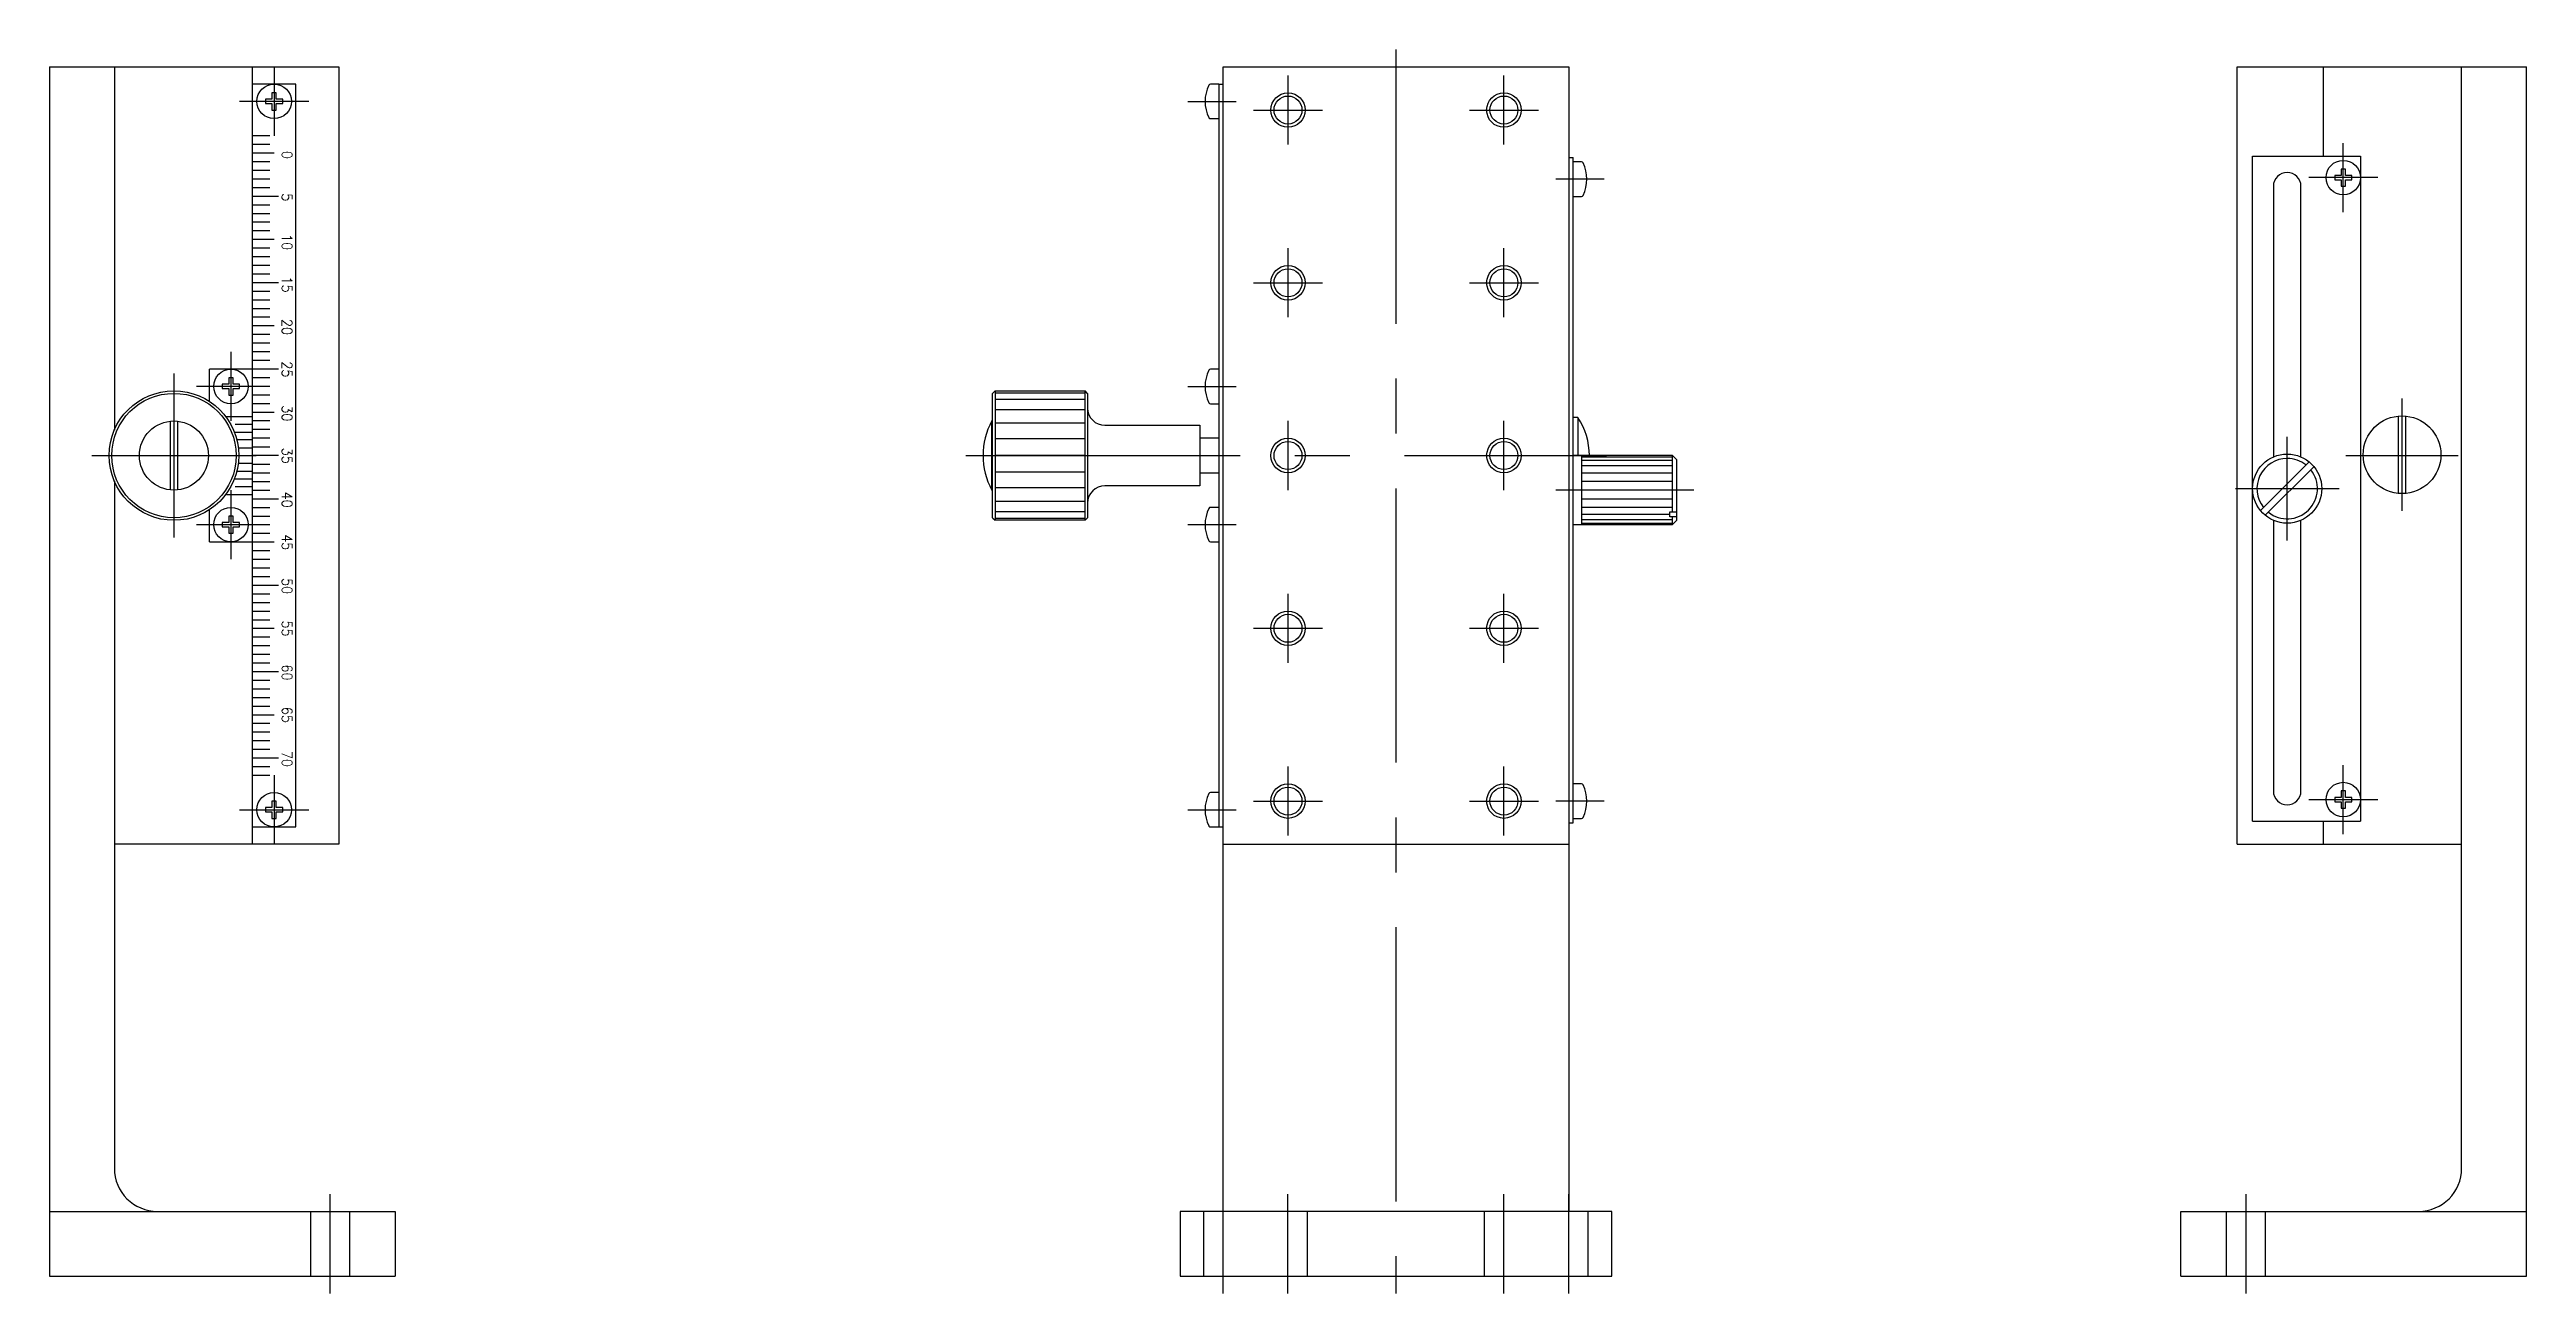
# Model space of a CAD drawing. Extents: x -156 to 312, y -213 to 188.
# Drawn here: x -155.9 to 130.9, y -97 to 47 of the extents above; entities that cross this region are included whole.
import ezdxf

# ---------------------------------------------------------------- set-up
doc = ezdxf.new("R2010")
doc.units = 0
doc.linetypes.add('CENTER', pattern=[50.8, 31.75, -6.35, 6.35, -6.35])
doc.linetypes.add('DASHED', pattern=[19.05, 12.7, -6.35])
doc.layers.get('0').update_dxf_attribs({"linetype": 'CONTINUOUS'})
doc.layers.add('CENTER', color=1, linetype='CONTINUOUS')
doc.styles.add('CONVERTER_1', font='txt.shx', dxfattribs={"width": 0.9})

# ---------------------------------------------------------------- blocks, each defined once
blk = doc.blocks.new('*U2')
at = {"color": 7, "linetype": 'CONTINUOUS', "style": 'CONVERTER_1', "width": 0.9}
blk.add_text('70', height=1.2, rotation=270, dxfattribs=at).set_placement((-128.98, -34.19))
blk = doc.blocks.new('*U3')
at = {"color": 7, "linetype": 'CONTINUOUS', "style": 'CONVERTER_1', "width": 0.9}
blk.add_text('65', height=1.2, rotation=270, dxfattribs=at).set_placement((-128.98, -29.1))
blk = doc.blocks.new('*U4')
at = {"color": 7, "linetype": 'CONTINUOUS', "style": 'CONVERTER_1', "width": 0.9}
blk.add_text('60', height=1.2, rotation=270, dxfattribs=at).set_placement((-128.98, -24.19))
blk = doc.blocks.new('*U5')
at = {"color": 7, "linetype": 'CONTINUOUS', "style": 'CONVERTER_1', "width": 0.9}
blk.add_text('35', height=1.2, rotation=270, dxfattribs=at).set_placement((-128.98, 0.9))
blk = doc.blocks.new('*U6')
at = {"color": 7, "linetype": 'CONTINUOUS', "style": 'CONVERTER_1', "width": 0.9}
blk.add_text('45', height=1.2, rotation=270, dxfattribs=at).set_placement((-128.98, -9.1))
blk = doc.blocks.new('*U7')
at = {"color": 7, "linetype": 'CONTINUOUS', "style": 'CONVERTER_1', "width": 0.9}
blk.add_text('55', height=1.2, rotation=270, dxfattribs=at).set_placement((-128.98, -19.1))
blk = doc.blocks.new('*U8')
at = {"color": 7, "linetype": 'CONTINUOUS', "style": 'CONVERTER_1', "width": 0.9}
blk.add_text('50', height=1.2, rotation=270, dxfattribs=at).set_placement((-128.98, -14.19))
blk = doc.blocks.new('*U9')
at = {"color": 7, "linetype": 'CONTINUOUS', "style": 'CONVERTER_1', "width": 0.9}
blk.add_text('40', height=1.2, rotation=270, dxfattribs=at).set_placement((-128.98, -4.19))
blk = doc.blocks.new('*U10')
at = {"color": 7, "linetype": 'CONTINUOUS', "style": 'CONVERTER_1', "width": 0.9}
blk.add_text('30', height=1.2, rotation=270, dxfattribs=at).set_placement((-128.98, 5.81))
blk = doc.blocks.new('*U11')
at = {"color": 7, "linetype": 'CONTINUOUS', "style": 'CONVERTER_1', "width": 0.9}
blk.add_text('25', height=1.2, rotation=270, dxfattribs=at).set_placement((-128.98, 10.9))
blk = doc.blocks.new('*U12')
at = {"color": 7, "linetype": 'CONTINUOUS', "style": 'CONVERTER_1', "width": 0.9}
blk.add_text('15', height=1.2, rotation=270, dxfattribs=at).set_placement((-128.98, 20.72))
blk = doc.blocks.new('*U13')
at = {"color": 7, "linetype": 'CONTINUOUS', "style": 'CONVERTER_1', "width": 0.9}
blk.add_text('20', height=1.2, rotation=270, dxfattribs=at).set_placement((-128.98, 15.81))
blk = doc.blocks.new('*U14')
at = {"color": 7, "linetype": 'CONTINUOUS', "style": 'CONVERTER_1', "width": 0.9}
blk.add_text('5', height=1.2, rotation=270, dxfattribs=at).set_placement((-128.98, 30.36))
blk = doc.blocks.new('*U15')
at = {"color": 7, "linetype": 'CONTINUOUS', "style": 'CONVERTER_1', "width": 0.9}
blk.add_text('10', height=1.2, rotation=270, dxfattribs=at).set_placement((-128.98, 25.63))
blk = doc.blocks.new('*U16')
at = {"color": 7, "linetype": 'CONTINUOUS', "style": 'CONVERTER_1', "width": 0.9}
blk.add_text('0', height=1.2, rotation=270, dxfattribs=at).set_placement((-128.98, 35.27))

msp = doc.modelspace()

# ---------------------------------------------------------------- linework, layer by layer
at = {"color": 7, "linetype": 'CONTINUOUS'}
for p, q in [((-155.88, 45), (-155.88, -95)), ((-155.88, 45), (-122.38, 45)), ((-148.38, 45), (-148.38, 2.94)), ((-132.38, -45), (-132.38, 45)), ((-122.38, 45), (-122.38, -45)), ((-20, -87.5), (-20, 45)), ((-20, 45), (20, 45)), ((20, 45), (20, -87.5)), ((97.38, -45), (97.38, 45)), ((97.38, 45), (130.88, 45)), ((107.38, 34.67), (107.38, 45)), ((123.38, -82.5), (123.38, 45)), ((130.88, -95), (130.88, 45)), ((-127.38, 43), (-132.38, 43)), ((-130.13, 41.25), (-130.88, 41.25)), ((-130.88, 41.25), (-130.88, 40.75)), ((-130.88, 40.75), (-130.13, 40.75)), ((-129.63, 42), (-130.13, 42)), ((-130.13, 42), (-130.13, 41.25)), ((-130.13, 40.75), (-130.13, 40)), ((-129.63, 41.25), (-129.63, 42)), ((-128.88, 41.25), (-129.63, 41.25)), ((-129.63, 40), (-129.63, 40.75)), ((-129.63, 40.75), (-128.88, 40.75)), ((-128.88, 40.75), (-128.88, 41.25)), ((-127.38, -43), (-127.38, 43)), ((-20.5, 43), (-21.49, 43)), ((-20.5, 43), (-20.5, -43)), ((-20.5, 43), (-20, 43)), ((-130.13, 40), (-129.63, 40)), ((-21.49, 39), (-20.5, 39)), ((-130.38, 37), (-132.38, 37)), ((-130.38, 36), (-132.38, 36)), ((-129.88, 35), (-132.38, 35)), ((20, 34.5), (20.5, 34.5)), ((20.5, -42.5), (20.5, 34.5)), ((99.18, -42.33), (99.18, 34.67)), ((99.18, 34.67), (111.68, 34.67)), ((111.68, 34.67), (111.68, -42.33)), ((-130.38, 34), (-132.38, 34)), ((-130.38, 33), (-132.38, 33)), ((-130.38, 32), (-132.38, 32)), ((21.49, 34), (20.5, 34)), ((109.43, 32.42), (108.68, 32.42)), ((108.68, 32.42), (108.68, 31.92)), ((108.68, 31.92), (109.43, 31.92)), ((109.93, 33.17), (109.43, 33.17)), ((109.43, 33.17), (109.43, 32.42)), ((109.43, 31.92), (109.43, 31.17)), ((109.93, 32.42), (109.93, 33.17)), ((110.68, 32.42), (109.93, 32.42)), ((109.93, 31.17), (109.93, 31.92)), ((109.93, 31.92), (110.68, 31.92)), ((110.68, 31.92), (110.68, 32.42)), ((-130.38, 31), (-132.38, 31)), ((-129.38, 30), (-132.38, 30)), ((-130.38, 29), (-132.38, 29)), ((20.5, 30), (21.49, 30)), ((101.58, 31.17), (101.58, -0.16)), ((104.78, -0.16), (104.78, 31.17)), ((109.43, 31.17), (109.93, 31.17)), ((-130.38, 28), (-132.38, 28)), ((-130.38, 27), (-132.38, 27)), ((-130.38, 26), (-132.38, 26)), ((-129.88, 25), (-132.38, 25)), ((-130.38, 24), (-132.38, 24)), ((-130.38, 23), (-132.38, 23)), ((-130.38, 22), (-132.38, 22)), ((-130.38, 21), (-132.38, 21)), ((-129.38, 20), (-132.38, 20)), ((-130.38, 19), (-132.38, 19)), ((-130.38, 18), (-132.38, 18)), ((-130.38, 17), (-132.38, 17)), ((-130.38, 16), (-132.38, 16)), ((-129.88, 15), (-132.38, 15)), ((-130.38, 14), (-132.38, 14)), ((-130.38, 13), (-132.38, 13)), ((-130.38, 12), (-132.38, 12)), ((-137.38, 6.28), (-137.38, 10)), ((-129.38, 10), (-137.38, 10)), ((-134.63, 9), (-135.13, 9)), ((-135.13, 9), (-135.13, 8.25)), ((-134.63, 8.25), (-134.63, 9)), ((-130.38, 11), (-132.38, 11)), ((-130.38, 9), (-132.38, 9)), ((-20.5, 10), (-21.49, 10)), ((-135.13, 8.25), (-135.88, 8.25)), ((-135.88, 8.25), (-135.88, 7.75)), ((-135.88, 7.75), (-135.13, 7.75)), ((-135.13, 7.75), (-135.13, 7)), ((-135.13, 7), (-134.63, 7)), ((-133.88, 8.25), (-134.63, 8.25)), ((-134.63, 7), (-134.63, 7.75)), ((-134.63, 7.75), (-133.88, 7.75)), ((-133.88, 7.75), (-133.88, 8.25)), ((-130.38, 8), (-132.38, 8)), ((-130.38, 7), (-132.38, 7)), ((-130.38, 6), (-132.38, 6)), ((-46.7, 7.2), (-46.4, 7.5)), ((-46.7, -7.2), (-46.7, 7.2)), ((-46.4, 7.5), (-46.4, -7.5)), ((-46.4, 7.5), (-36, 7.5)), ((-36, 7.24), (-46.4, 7.24)), ((-36, 6.5), (-46.4, 6.5)), ((-36, -7.5), (-36, 7.5)), ((-35.7, 7.2), (-36, 7.5)), ((-35.7, 7.2), (-35.7, -7.2)), ((-21.49, 6), (-20.5, 6)), ((-141.88, -3.98), (-141.88, 3.98)), ((-141.08, 3.98), (-141.08, -3.98)), ((-132.38, 4.5), (-135.38, 4.5)), ((-132.38, 3.6), (-134.38, 3.6)), ((-129.88, 5), (-132.38, 5)), ((-130.38, 4), (-132.38, 4)), ((-130.38, 3), (-132.38, 3)), ((-46.8, -4), (-46.8, 4)), ((-46.8, 4), (-46.7, 4)), ((-36, 5.3), (-46.4, 5.3)), ((-36, 3.75), (-46.4, 3.75)), ((-33.7, 3.5), (-22.7, 3.5)), ((-22.7, 3.5), (-22.7, -3.5)), ((21.06, 4.41), (20.5, 4.41)), ((21.06, 4.41), (21.06, 0)), ((116.08, -4.4), (116.08, 4.57)), ((116.88, 4.57), (116.88, -4.4)), ((-134.38, 2.7), (-132.38, 2.7)), ((-132.38, 1.8), (-134.2, 1.8)), ((-134.04, 0.9), (-132.38, 0.9)), ((-133.98, 0), (-132.38, 0)), ((-130.38, 2), (-132.38, 2)), ((-132.38, 1), (-130.38, 1)), ((-129.38, 0), (-132.38, 0)), ((-36, 1.94), (-46.4, 1.94)), ((-36, 0), (-46.4, 0)), ((-20.5, 2), (-22.7, 2)), ((32, 0), (20.5, 0)), ((21.5, -8), (21.5, 0)), ((32, -6.53), (32, 0)), ((32, 0), (32.5, -0.5)), ((-134.38, -2.7), (-132.38, -2.7)), ((-134.2, -1.8), (-132.38, -1.8)), ((-134.04, -0.9), (-132.38, -0.9)), ((-132.38, -1), (-130.38, -1)), ((-132.38, -2), (-130.38, -2)), ((-36, -1.94), (-46.4, -1.94)), ((-22.7, -2), (-20.5, -2)), ((21.5, -0.14), (32, -0.14)), ((21.5, -0.54), (32, -0.54)), ((21.5, -1.17), (32, -1.17)), ((21.5, -2), (32, -2)), ((32.5, -7.5), (32.5, -0.5)), ((100.09, -6.36), (105.71, -0.73)), ((106.28, -1.29), (100.65, -6.92)), ((-148.38, -2.94), (-148.38, -82.5)), ((-135.38, -4.5), (-132.38, -4.5)), ((-134.38, -3.6), (-132.38, -3.6)), ((-132.38, -3), (-130.38, -3)), ((-132.38, -4), (-130.38, -4)), ((-132.38, -5), (-129.38, -5)), ((-46.7, -4), (-46.8, -4)), ((-36, -3.75), (-46.4, -3.75)), ((-46.4, -5.3), (-36, -5.3)), ((-22.7, -3.5), (-33.7, -3.5)), ((21.5, -2.96), (32, -2.96)), ((32, -4), (21.5, -4)), ((32, -5.04), (21.5, -5.04)), ((-137.38, -10), (-137.38, -6.28)), ((-135.88, -7.75), (-135.88, -8.25)), ((-135.13, -7.75), (-135.88, -7.75)), ((-135.88, -8.25), (-135.13, -8.25)), ((-134.63, -7), (-135.13, -7)), ((-135.13, -7), (-135.13, -7.75)), ((-135.13, -8.25), (-135.13, -9)), ((-134.63, -7.75), (-134.63, -7)), ((-133.88, -7.75), (-134.63, -7.75)), ((-134.63, -8.25), (-133.88, -8.25)), ((-134.63, -9), (-134.63, -8.25)), ((-133.88, -8.25), (-133.88, -7.75)), ((-132.38, -6), (-130.38, -6)), ((-132.38, -7), (-130.38, -7)), ((-132.38, -8), (-130.38, -8)), ((-46.7, -7.2), (-46.4, -7.5)), ((-36, -6.5), (-46.4, -6.5)), ((-46.4, -7.24), (-36, -7.24)), ((-36, -7.5), (-46.4, -7.5)), ((-35.7, -7.2), (-36, -7.5)), ((-20.5, -6), (-21.49, -6)), ((20.5, -8), (32, -8)), ((32, -6), (21.5, -6)), ((31.7, -6.83), (21.5, -6.83)), ((32, -7.46), (21.5, -7.46)), ((32, -7.86), (21.5, -7.86)), ((31.7, -6.53), (32.5, -6.53)), ((31.7, -7.1), (31.7, -6.53)), ((32.5, -7.1), (31.7, -7.1)), ((32, -8), (32, -7.1)), ((32.5, -7.5), (32, -8)), ((101.58, -7.49), (101.58, -38.83)), ((104.78, -38.83), (104.78, -7.49)), ((-137.38, -10), (-129.88, -10)), ((-135.13, -9), (-134.63, -9)), ((-132.38, -9), (-130.38, -9)), ((-132.38, -11), (-130.38, -11)), ((-21.49, -10), (-20.5, -10)), ((-132.38, -12), (-130.38, -12)), ((-132.38, -13), (-130.38, -13)), ((-132.38, -14), (-130.38, -14)), ((-132.38, -15), (-129.38, -15)), ((-132.38, -16), (-130.38, -16)), ((-132.38, -17), (-130.38, -17)), ((-132.38, -18), (-130.38, -18)), ((-132.38, -19), (-130.38, -19)), ((-132.38, -20), (-129.88, -20)), ((-132.38, -21), (-130.38, -21)), ((-132.38, -22), (-130.38, -22)), ((-132.38, -23), (-130.38, -23)), ((-132.38, -24), (-130.38, -24)), ((-132.38, -25), (-129.38, -25)), ((-132.38, -26), (-130.38, -26)), ((-132.38, -27), (-130.38, -27)), ((-132.38, -28), (-130.38, -28)), ((-132.38, -29), (-130.38, -29)), ((-132.38, -30), (-129.88, -30)), ((-132.38, -31), (-130.38, -31)), ((-132.38, -32), (-130.38, -32)), ((-132.38, -33), (-130.38, -33)), ((-132.38, -34), (-130.38, -34)), ((-132.38, -35), (-129.38, -35)), ((-132.38, -36), (-130.38, -36)), ((-132.38, -37), (-130.38, -37)), ((-129.63, -40), (-130.13, -40)), ((-130.13, -40), (-130.13, -40.75)), ((-129.63, -40.75), (-129.63, -40)), ((-20.5, -39), (-21.49, -39)), ((21.49, -38), (20.5, -38)), ((109.43, -39.58), (108.68, -39.58)), ((108.68, -39.58), (108.68, -40.08)), ((108.68, -40.08), (109.43, -40.08)), ((109.93, -38.83), (109.43, -38.83)), ((109.43, -38.83), (109.43, -39.58)), ((109.43, -40.08), (109.43, -40.83)), ((109.93, -39.58), (109.93, -38.83)), ((110.68, -39.58), (109.93, -39.58)), ((109.93, -40.83), (109.93, -40.08)), ((109.93, -40.08), (110.68, -40.08)), ((110.68, -40.08), (110.68, -39.58)), ((-132.38, -43), (-127.38, -43)), ((-130.88, -40.75), (-130.88, -41.25)), ((-130.13, -40.75), (-130.88, -40.75)), ((-130.88, -41.25), (-130.13, -41.25)), ((-130.13, -41.25), (-130.13, -42)), ((-130.13, -42), (-129.63, -42)), ((-128.88, -40.75), (-129.63, -40.75)), ((-129.63, -41.25), (-128.88, -41.25)), ((-129.63, -42), (-129.63, -41.25)), ((-128.88, -41.25), (-128.88, -40.75)), ((-21.49, -43), (-20.5, -43)), ((-20.5, -43), (-20, -43)), ((20, -42.5), (20.5, -42.5)), ((20.5, -42), (21.49, -42)), ((99.18, -42.33), (111.68, -42.33)), ((107.38, -45), (107.38, -42.33)), ((109.43, -40.83), (109.93, -40.83)), ((-122.38, -45), (-148.38, -45)), ((-20, -45), (20, -45)), ((97.38, -45), (123.38, -45)), ((-155.88, -87.5), (-115.88, -87.5)), ((-115.88, -87.5), (-115.88, -95)), ((25, -87.5), (-25, -87.5)), ((-25, -87.5), (-25, -95)), ((25, -95), (25, -87.5)), ((90.88, -87.5), (130.88, -87.5)), ((90.88, -95), (90.88, -87.5)), ((-155.88, -95), (-115.88, -95)), ((-25, -95), (25, -95)), ((90.88, -95), (130.88, -95))]:
    msp.add_line(p, q, dxfattribs=at)
at = {"color": 3, "linetype": 'DASHED'}
for p, q in [((-125.63, -95), (-125.63, -87.5)), ((-121.13, -95), (-121.13, -87.5)), ((-22.25, -95), (-22.25, -87.5)), ((-10.25, -95), (-10.25, -87.5)), ((10.25, -95), (10.25, -87.5)), ((22.25, -95), (22.25, -87.5)), ((96.13, -87.5), (96.13, -95)), ((100.63, -87.5), (100.63, -95))]:
    msp.add_line(p, q, dxfattribs=at)
at = {"color": 7, "linetype": 'CONTINUOUS'}
for centre, radius in [((-129.88, 41), 2), ((-12.5, 40), 1.62), ((12.5, 40), 1.62), ((109.68, 32.17), 2), ((-12.5, 20), 1.62), ((12.5, 20), 1.62), ((-134.88, 8), 2), ((-141.48, 0), 7.5), ((-141.48, 0), 7.2), ((-141.48, 0), 4), ((116.48, 0.09), 4.5), ((-12.5, 0), 1.62), ((12.5, 0), 1.62), ((103.18, -3.83), 4), ((-134.88, -8), 2), ((-12.5, -20), 1.62), ((12.5, -20), 1.62), ((-129.88, -41), 2), ((-12.5, -40), 1.62), ((12.5, -40), 1.62), ((109.68, -39.83), 2)]:
    msp.add_circle(centre, radius, dxfattribs=at)
at = {"color": 3, "linetype": 'CONTINUOUS'}
for centre in [(-12.5, 40), (12.5, 40), (-12.5, 20), (12.5, 20), (-12.5, 0), (12.5, 0), (-12.5, -20), (12.5, -20), (-12.5, -40), (12.5, -40)]:
    msp.add_circle(centre, 2, dxfattribs=at)
at = {"color": 7, "linetype": 'CONTINUOUS'}
for centre, radius, start, end in [((-17.75, 41), 4.35, 154.3284, 205.6716), ((-21.49, 42.8), 0.2, 90, 154.3284), ((-21.49, 39.2), 0.2, 205.6716, 270), ((21.49, 33.8), 0.2, 25.6716, 90), ((17.75, 32), 4.35, 334.3284, 25.6716), ((103.18, 31.17), 1.6, 0, 180), ((21.49, 30.2), 0.2, 270, 334.3284), ((-17.75, 8), 4.35, 154.3284, 205.6716), ((-21.49, 9.8), 0.2, 90, 154.3284), ((-21.49, 6.2), 0.2, 205.6716, 270), ((-39.3, 0), 8.5, 151.9275, 208.0725), ((-33.7, 5.5), 2, 180, 270), ((14.39, 0), 8, 0, 33.4791), ((103.18, -3.83), 3.5, 90, 218.4376), ((103.18, -3.83), 3.5, 231.5624, 38.4376), ((103.18, -3.83), 3.5, 51.5624, 90), ((-33.7, -5.5), 2, 90, 180), ((-17.75, -8), 4.35, 154.3284, 205.6716), ((-21.49, -6.2), 0.2, 90, 154.3284), ((-21.49, -9.8), 0.2, 205.6716, 270), ((-17.75, -41), 4.35, 154.3284, 205.6716), ((-21.49, -39.2), 0.2, 90, 154.3284), ((21.49, -38.2), 0.2, 25.6716, 90), ((17.75, -40), 4.35, 334.3284, 25.6716), ((103.18, -38.83), 1.6, 180, 0), ((-21.49, -42.8), 0.2, 205.6716, 270), ((21.49, -41.8), 0.2, 270, 334.3284), ((-143.38, -82.5), 5, 180, 270), ((118.38, -82.5), 5, 270, 0)]:
    msp.add_arc(centre, radius, start, end, dxfattribs=at)
at = {"layer": 'CENTER', "color": 1, "linetype": 'CENTER'}
for p, q in [((0, 47), (0, -97)), ((-129.88, 45), (-129.88, 37)), ((-12.5, 44), (-12.5, 36)), ((12.5, 36), (12.5, 44)), ((-125.88, 41), (-133.88, 41)), ((-24.1, 41), (-18.5, 41)), ((-16.5, 40), (-8.5, 40)), ((8.5, 40), (16.5, 40)), ((109.68, 28.17), (109.68, 36.17)), ((24.1, 32), (18.5, 32)), ((113.68, 32.17), (105.68, 32.17)), ((-12.5, 24), (-12.5, 16)), ((12.5, 16), (12.5, 24)), ((-16.5, 20), (-8.5, 20)), ((8.5, 20), (16.5, 20)), ((-134.88, 12), (-134.88, 4)), ((-141.48, 9.5), (-141.48, -9.5)), ((-130.88, 8), (-138.88, 8)), ((-24.1, 8), (-18.5, 8)), ((116.48, -6.41), (116.48, 6.59)), ((-12.5, 4), (-12.5, -4)), ((12.5, -4), (12.5, 4)), ((-150.98, 0), (-131.98, 0)), ((-49.8, 0), (24.39, 0)), ((103.18, -9.83), (103.18, 2.17)), ((109.98, 0), (122.98, 0)), ((-134.88, -4), (-134.88, -12)), ((34.5, -4), (18.5, -4)), ((97.18, -3.83), (109.18, -3.83)), ((-138.88, -8), (-130.88, -8)), ((-24.1, -8), (-18.5, -8)), ((-12.5, -16), (-12.5, -24)), ((12.5, -24), (12.5, -16)), ((-16.5, -20), (-8.5, -20)), ((8.5, -20), (16.5, -20)), ((-129.88, -37), (-129.88, -45)), ((-12.5, -36), (-12.5, -44)), ((12.5, -44), (12.5, -36)), ((109.68, -43.83), (109.68, -35.83)), ((-16.5, -40), (-8.5, -40)), ((8.5, -40), (16.5, -40)), ((24.1, -40), (18.5, -40)), ((105.68, -39.83), (113.68, -39.83)), ((-133.88, -41), (-125.88, -41)), ((-24.1, -41), (-18.5, -41)), ((-123.38, -97), (-123.38, -85.5)), ((-20, -97), (-20, -85.5)), ((-12.5, -97), (-12.5, -85.5)), ((12.5, -97), (12.5, -85.5)), ((20, -97), (20, -85.5)), ((98.38, -85.5), (98.38, -97))]:
    msp.add_line(p, q, dxfattribs=at)

# ---------------------------------------------------------------- block references
at = {"color": 7, "linetype": 'CONTINUOUS'}
for name in ['*U16', '*U14', '*U15', '*U12', '*U13', '*U11', '*U10', '*U5', '*U9', '*U6', '*U8', '*U7', '*U4', '*U3', '*U2']:
    msp.add_blockref(name, (0, 0), dxfattribs=at)

doc.saveas('drawing.dxf')
